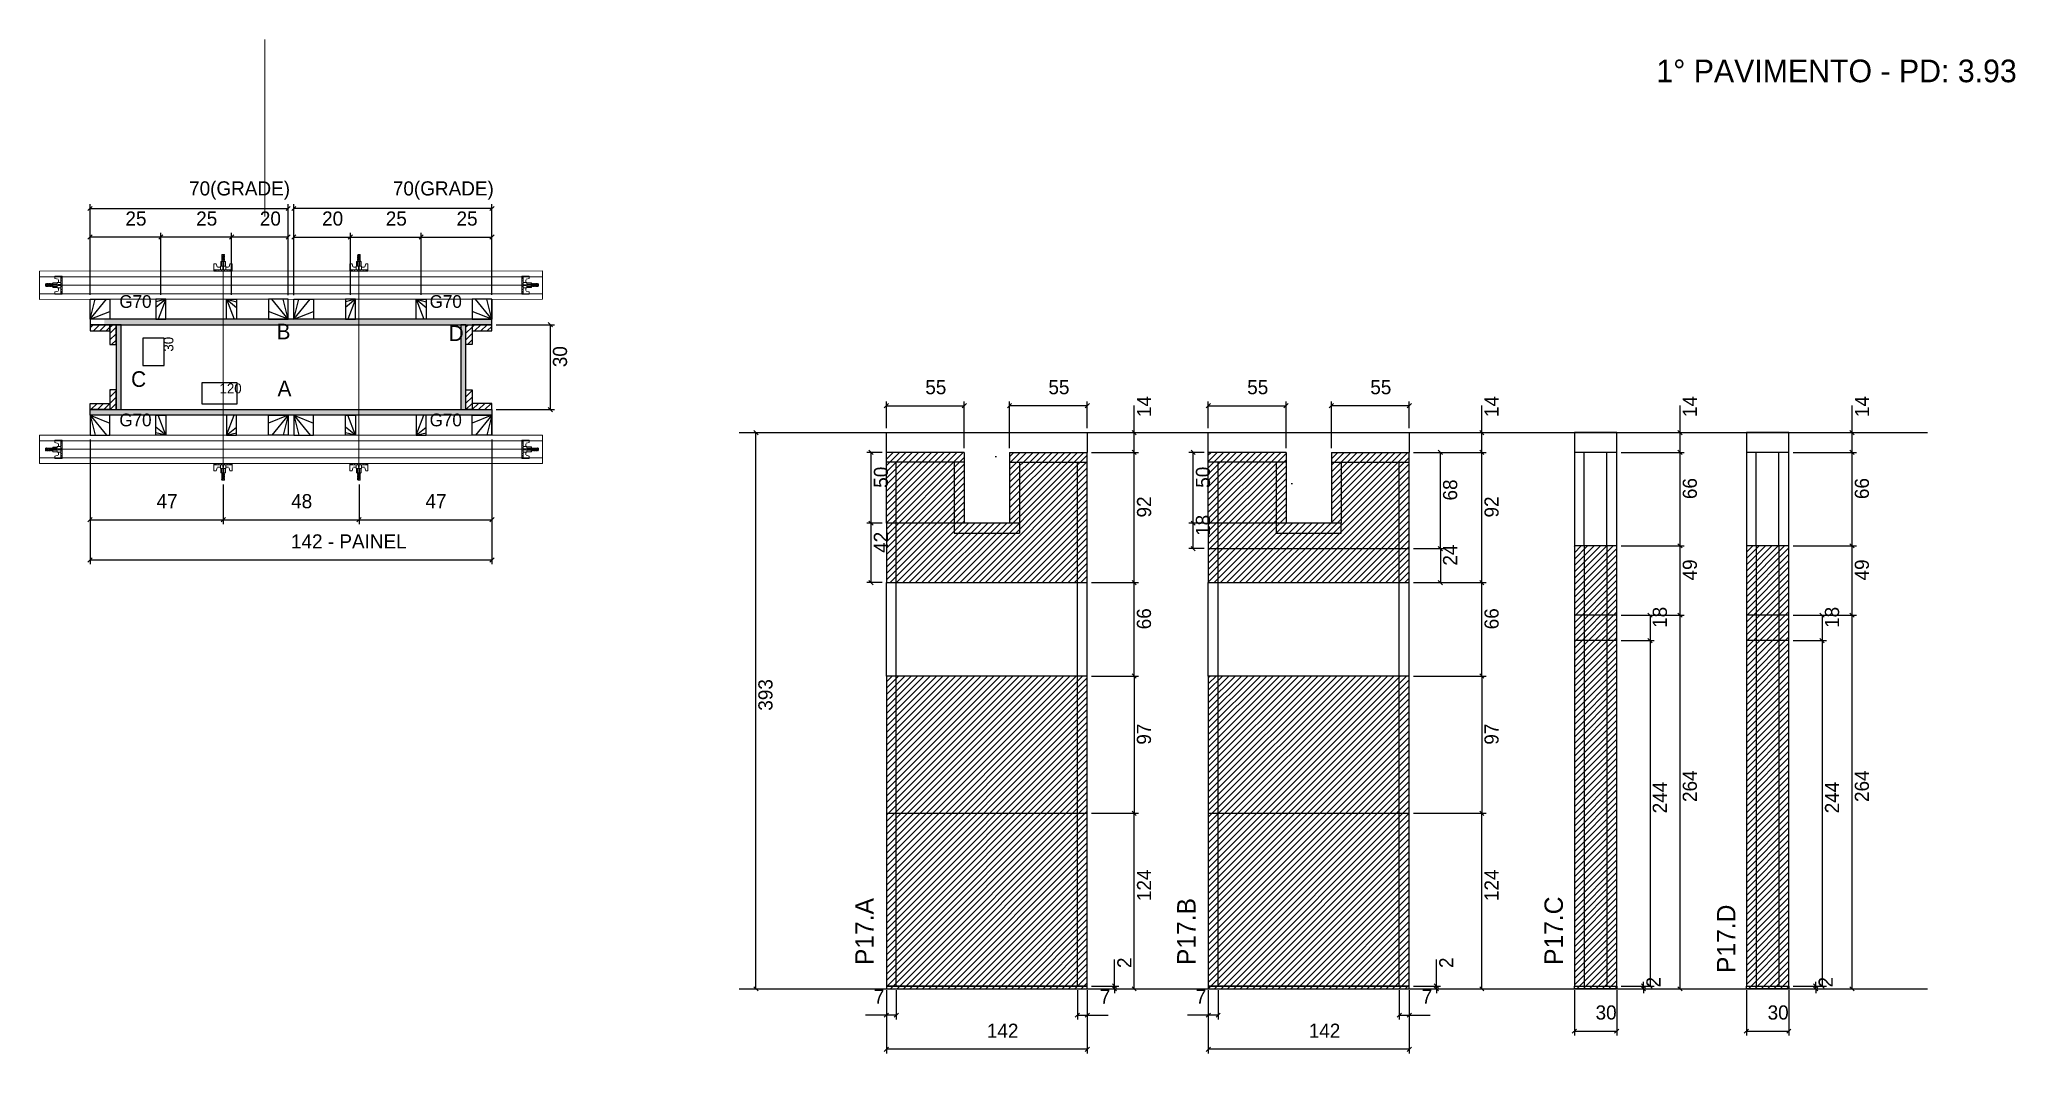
# Model space of a CAD drawing. Header units: metres. Extents: x 3065 to 4461, y 9763 to 10479.
import ezdxf

# ---------------------------------------------------------------- set-up
doc = ezdxf.new("R2010")
doc.units = ezdxf.units.M
for name, color, linetype in [('CHAPA', 7, 'Continuous'), ('COTA', 7, 'Continuous'), ('Hachura', 7, 'Continuous'), ('Madeira', 7, 'Continuous'), ('MEIO_PONT', 7, 'Continuous'), ('NOMENCLATURA', 7, 'Continuous'), ('Nível', 7, 'Continuous'), ('Painéis', 7, 'Continuous'), ('Perfil Metálico', 7, 'Continuous'), ('SARR_2.2x7', 7, 'Continuous'), ('SARRAFO', 7, 'Continuous'), ('Texto Seção', 7, 'Continuous'), ('TEXTO_GERAL', 7, 'Continuous')]:
    doc.layers.add(name, color=color, linetype=linetype)

msp = doc.modelspace()

# ---------------------------------------------------------------- texts
at = {"layer": 'COTA', "color": 241, "lineweight": 25}
for s, p in [('70(GRADE)', (3170.4, 10369.2)), ('70(GRADE)', (3314.4, 10369.2)), ('25', (3125.4, 10347.9)), ('25', (3175.4, 10347.9)), ('20', (3220.4, 10347.9)), ('20', (3264.4, 10347.9)), ('25', (3309.4, 10347.9)), ('25', (3359.4, 10347.9)), ('47', (3147.4, 10148.2)), ('48', (3242.5, 10148.2)), ('47', (3337.4, 10148.2)), ('142 - PAINEL', (3242.4, 10119.8))]:
    msp.add_text(s, height=10, dxfattribs=at).set_placement(p)
at = {"layer": 'COTA', "color": 1, "lineweight": 25}
msp.add_text('30', height=7, rotation=90, dxfattribs=at).set_placement((3159.3, 10258.9))
at = {"layer": 'COTA', "color": 241, "lineweight": 25}
msp.add_text('30', height=10, rotation=90, dxfattribs=at).set_placement((3437.5, 10247.9))
at = {"layer": 'COTA', "color": 1, "lineweight": 25}
msp.add_text('120', height=7, dxfattribs=at).set_placement((3191.9, 10229.4))
at = {"layer": 'COTA', "color": 240, "lineweight": 25}
for s, p in [('55', (3690.7, 10228.8)), ('55', (3777.7, 10228.8)), ('55', (3918.2, 10228.8)), ('55', (4005.2, 10228.8)), ('7', (3654.3, 9798.2)), ('7', (3814, 9798.2)), ('7', (3881.8, 9798.2)), ('7', (4041.5, 9798.2)), ('30', (4164.4, 9787)), ('30', (4286, 9787)), ('142', (3734.2, 9774.1)), ('142', (3961.7, 9774.1))]:
    msp.add_text(s, height=10, dxfattribs=at).set_placement(p)
for s, p in [('14', (3850.3, 10212.7)), ('14', (4095.9, 10212.7)), ('14', (4236, 10212.7)), ('14', (4357.7, 10212.7)), ('50', (3664.3, 10162.7)), ('50', (3891.9, 10162.7)), ('68', (4066.6, 10153.7)), ('66', (4236, 10154.7)), ('66', (4357.6, 10154.7)), ('92', (3850.3, 10141.7)), ('92', (4095.9, 10141.7)), ('18', (3891.9, 10128.7)), ('42', (3664.3, 10116.7)), ('24', (4066.6, 10107.7)), ('49', (4236, 10097.2)), ('49', (4357.6, 10097.2)), ('66', (3850.2, 10062.7)), ('66', (4095.9, 10062.7)), ('18', (4214.8, 10063.7)), ('18', (4336.5, 10063.7)), ('393', (3582.7, 10005.2)), ('97', (3850.2, 9981.2)), ('97', (4095.9, 9981.2)), ('264', (4236, 9940.7)), ('264', (4357.6, 9940.7)), ('244', (4214.8, 9932.7)), ('244', (4336.5, 9932.7)), ('124', (3850.3, 9870.7)), ('124', (4095.9, 9870.7)), ('2', (3836.4, 9823.4)), ('2', (4063.9, 9823.4)), ('2', (4210.3, 9809.7)), ('2', (4332, 9809.7))]:
    msp.add_text(s, height=10, rotation=90, dxfattribs=at).set_placement(p)
at = {"layer": 'NOMENCLATURA', "color": 2, "lineweight": 25}
msp.add_text('1° PAVIMENTO - PD: 3.93', height=16, dxfattribs=at).set_placement((4207.4, 10449.2))
at = {"layer": 'Texto Seção', "color": 7, "lineweight": 15}
for s, p in [('P17.A', (3654.2, 9825.5)), ('P17.B', (3881.7, 9825.5)), ('P17.C', (4141.3, 9825.6)), ('P17.D', (4263.2, 9819.9))]:
    msp.add_text(s, height=13, rotation=90, dxfattribs=at).set_placement(p)
at = {"layer": 'TEXTO_GERAL', "color": 0, "lineweight": 25}
for p in [(3121.1, 10289.8), (3340.4, 10289.8), (3121.1, 10206.1), (3340.4, 10206.1)]:
    msp.add_text('G70', height=9, dxfattribs=at).set_placement(p)
at = {"layer": 'TEXTO_GERAL', "color": 7, "lineweight": 25}
for s, p in [('B', (3232.2, 10267.6)), ('D', (3353.8, 10266.4)), ('C', (3129.4, 10234)), ('A', (3232.9, 10227.4))]:
    msp.add_text(s, height=11, dxfattribs=at).set_placement(p)

# ---------------------------------------------------------------- hatches: boundary and pattern name
at = {"layer": 'COTA'}
h = msp.add_hatch(dxfattribs=at)
h.set_pattern_fill('AR-CONC')
h.paths.add_polyline_path([(3663.2, 10187.7), (3718.2, 10187.7), (3718.2, 10137.7), (3750.2, 10137.7), (3750.2, 10187.7), (3805.2, 10187.7), (3805.2, 10201.7), (3663.2, 10201.7), (3663.2, 10187.7)])
h = msp.add_hatch(dxfattribs=at)
h.set_pattern_fill('AR-CONC')
h.paths.add_polyline_path([(3890.7, 10187.7), (3945.7, 10187.7), (3945.7, 10137.7), (3977.7, 10137.7), (3977.7, 10187.7), (4032.7, 10187.7), (4032.7, 10201.7), (3890.7, 10201.7), (3890.7, 10187.7)])
h = msp.add_hatch(dxfattribs=at)
h.set_pattern_fill('AR-CONC')
h.paths.add_polyline_path([(4149.4, 10187.7), (4179.4, 10187.7), (4179.4, 10201.7), (4149.4, 10201.7), (4149.4, 10187.7)])
h = msp.add_hatch(dxfattribs=at)
h.set_pattern_fill('AR-CONC')
h.paths.add_polyline_path([(4271, 10187.7), (4301, 10187.7), (4301, 10201.7), (4271, 10201.7), (4271, 10187.7)])
at = {"layer": 'Hachura'}
h = msp.add_hatch(color=7, dxfattribs=at)
h.dxf.hatch_style = 1
h.paths.add_polyline_path([(3384.4, 10277.9), (3384.4, 10281.9), (3110.4, 10281.9), (3110.4, 10277.9), (3384.4, 10277.9)])
h = msp.add_hatch(dxfattribs=at)
h.set_pattern_fill('ANSI31')
h.paths.add_polyline_path([(3114.4, 10277.9), (3114.4, 10273.5), (3100.4, 10273.5), (3100.4, 10277.9), (3114.4, 10277.9)])
h = msp.add_hatch(dxfattribs=at)
h.set_pattern_fill('ANSI31')
h.paths.add_polyline_path([(3118.8, 10263.9), (3114.4, 10263.9), (3114.4, 10277.9), (3118.8, 10277.9), (3118.8, 10263.9)])
h = msp.add_hatch(color=7, dxfattribs=at)
h.dxf.hatch_style = 1
h.paths.add_polyline_path([(3118.8, 10217.9), (3122.4, 10217.9), (3122.4, 10277.9), (3118.8, 10277.9), (3118.8, 10217.9)])
h = msp.add_hatch(color=7, dxfattribs=at)
h.dxf.hatch_style = 1
h.paths.add_polyline_path([(3362.4, 10217.9), (3366, 10217.9), (3366, 10277.9), (3362.4, 10277.9), (3362.4, 10217.9)])
h = msp.add_hatch(dxfattribs=at)
h.set_pattern_fill('ANSI31')
h.paths.add_polyline_path([(3366, 10263.9), (3370.4, 10263.9), (3370.4, 10277.9), (3366, 10277.9), (3366, 10263.9)])
h = msp.add_hatch(dxfattribs=at)
h.set_pattern_fill('ANSI31')
h.paths.add_polyline_path([(3384.4, 10277.9), (3384.4, 10273.5), (3370.4, 10273.5), (3370.4, 10277.9), (3384.4, 10277.9)])
h = msp.add_hatch(dxfattribs=at)
h.set_pattern_fill('ANSI31')
h.paths.add_polyline_path([(3118.8, 10217.9), (3114.4, 10217.9), (3114.4, 10231.9), (3118.8, 10231.9), (3118.8, 10217.9)])
h = msp.add_hatch(dxfattribs=at)
h.set_pattern_fill('ANSI31')
h.paths.add_polyline_path([(3366, 10217.9), (3370.4, 10217.9), (3370.4, 10231.9), (3366, 10231.9), (3366, 10217.9)])
h = msp.add_hatch(dxfattribs=at)
h.set_pattern_fill('ANSI31')
h.paths.add_polyline_path([(3114.4, 10217.9), (3114.4, 10222.3), (3100.4, 10222.3), (3100.4, 10217.9), (3114.4, 10217.9)])
h = msp.add_hatch(color=7, dxfattribs=at)
h.dxf.hatch_style = 1
h.paths.add_polyline_path([(3384.4, 10217.9), (3384.4, 10213.9), (3100.4, 10213.9), (3100.4, 10217.9), (3384.4, 10217.9)])
h = msp.add_hatch(dxfattribs=at)
h.set_pattern_fill('ANSI31')
h.paths.add_polyline_path([(3370.4, 10217.9), (3370.4, 10222.3), (3384.4, 10222.3), (3384.4, 10217.9), (3370.4, 10217.9)])
h = msp.add_hatch(dxfattribs=at)
h.set_pattern_fill('ANSI31')
h.paths.add_polyline_path([(3718.2, 10137.7), (3718.2, 10187.7), (3663.2, 10187.7), (3663.2, 10095.7), (3805.2, 10095.7), (3805.2, 10187.7), (3750.2, 10187.7), (3750.2, 10137.7), (3718.2, 10137.7)])
h = msp.add_hatch(dxfattribs=at)
h.set_pattern_fill('ANSI31')
h.paths.add_polyline_path([(3945.7, 10137.7), (3945.7, 10187.7), (3890.7, 10187.7), (3890.7, 10095.7), (4032.7, 10095.7), (4032.7, 10187.7), (3977.7, 10187.7), (3977.7, 10137.7), (3945.7, 10137.7)])
h = msp.add_hatch(dxfattribs=at)
h.set_pattern_fill('ANSI31')
h.paths.add_polyline_path([(4179.4, 9808.7), (4179.4, 10121.7), (4149.4, 10121.7), (4149.4, 9808.7), (4179.4, 9808.7)])
h = msp.add_hatch(dxfattribs=at)
h.set_pattern_fill('ANSI31')
h.paths.add_polyline_path([(4301, 9808.7), (4301, 10121.7), (4271, 10121.7), (4271, 9808.7), (4301, 9808.7)])
h = msp.add_hatch(dxfattribs=at)
h.set_pattern_fill('ANSI31')
h.paths.add_polyline_path([(3805.2, 9808.7), (3805.2, 10029.7), (3663.2, 10029.7), (3663.2, 9808.7), (3805.2, 9808.7)])
h = msp.add_hatch(dxfattribs=at)
h.set_pattern_fill('ANSI31')
h.paths.add_polyline_path([(4032.7, 9808.7), (4032.7, 10029.7), (3890.7, 10029.7), (3890.7, 9808.7), (4032.7, 9808.7)])

# ---------------------------------------------------------------- linework, layer by layer
at = {"layer": 'CHAPA', "color": 1, "lineweight": 25}
for points in [[(3384.4, 10277.9), (3384.4, 10281.9), (3100.4, 10281.9), (3100.4, 10277.9)], [(3118.8, 10217.9), (3122.4, 10217.9), (3122.4, 10277.9), (3118.8, 10277.9)], [(3362.4, 10217.9), (3366, 10217.9), (3366, 10277.9), (3362.4, 10277.9)], [(3384.4, 10217.9), (3384.4, 10213.9), (3100.4, 10213.9), (3100.4, 10217.9)]]:
    msp.add_lwpolyline(points, close=True, dxfattribs=at)
at = {"layer": 'COTA', "color": 241, "lineweight": 25}
for p, q in [((3100.4, 10298.9), (3100.4, 10363)), ((3240.4, 10298.8), (3240.4, 10363)), ((3244.4, 10298.8), (3244.4, 10363)), ((3384.4, 10298.9), (3384.4, 10363)), ((3100.4, 10360), (3240.4, 10360)), ((3384.4, 10360), (3244.4, 10360)), ((3100.4, 10298.9), (3100.4, 10342.8)), ((3150.4, 10339.8), (3100.4, 10339.8)), ((3150.4, 10298.9), (3150.4, 10342.8)), ((3150.4, 10298.9), (3150.4, 10342.8)), ((3200.4, 10339.8), (3150.4, 10339.8)), ((3200.4, 10298.9), (3200.4, 10342.8)), ((3200.4, 10298.9), (3200.4, 10342.8)), ((3240.4, 10339.8), (3200.4, 10339.8)), ((3240.4, 10298.9), (3240.4, 10342.8)), ((3244.4, 10298.9), (3244.4, 10342.8)), ((3244.4, 10339.8), (3284.4, 10339.8)), ((3284.4, 10298.9), (3284.4, 10342.8)), ((3284.4, 10298.9), (3284.4, 10342.8)), ((3284.4, 10339.8), (3334.4, 10339.8)), ((3334.4, 10298.9), (3334.4, 10342.8)), ((3334.4, 10298.9), (3334.4, 10342.8)), ((3334.4, 10339.8), (3384.4, 10339.8)), ((3384.4, 10298.9), (3384.4, 10342.8)), ((3387.4, 10277.9), (3428.7, 10277.9)), ((3425.7, 10217.9), (3425.7, 10277.9)), ((3387.4, 10217.9), (3428.7, 10217.9)), ((3100.4, 10196.9), (3100.4, 10108.7)), ((3100.4, 10196.9), (3100.4, 10137.1)), ((3384.4, 10196.9), (3384.4, 10108.7)), ((3384.4, 10196.9), (3384.4, 10137.1)), ((3663.2, 10187.7), (3663.2, 10201.7)), ((3663.2, 10201.7), (3805.2, 10201.7)), ((3805.2, 10201.7), (3805.2, 10187.7)), ((3890.7, 10187.7), (3890.7, 10201.7)), ((3890.7, 10201.7), (4032.7, 10201.7)), ((4032.7, 10201.7), (4032.7, 10187.7)), ((3194.5, 10165.1), (3194.5, 10137.1)), ((3194.5, 10165.1), (3194.5, 10137.1)), ((3290.5, 10165.1), (3290.5, 10137.1)), ((3290.5, 10165.1), (3290.5, 10137.1)), ((3100.4, 10140.1), (3194.5, 10140.1)), ((3194.5, 10140.1), (3290.5, 10140.1)), ((3290.5, 10140.1), (3384.4, 10140.1)), ((3100.4, 10111.7), (3384.4, 10111.7))]:
    msp.add_line(p, q, dxfattribs=at)
at = {"layer": 'COTA', "color": 0, "lineweight": 25}
for p, q in [((3101.9, 10361.5), (3098.9, 10358.5)), ((3238.9, 10358.5), (3241.9, 10361.5)), ((3245.9, 10361.5), (3242.9, 10358.5)), ((3382.9, 10358.5), (3385.9, 10361.5)), ((3101.9, 10341.3), (3098.9, 10338.3)), ((3151.9, 10341.3), (3148.9, 10338.3)), ((3148.9, 10338.3), (3151.9, 10341.3)), ((3201.9, 10341.3), (3198.9, 10338.3)), ((3198.9, 10338.3), (3201.9, 10341.3)), ((3238.9, 10338.3), (3241.9, 10341.3)), ((3245.9, 10341.3), (3242.9, 10338.3)), ((3282.9, 10338.3), (3285.9, 10341.3)), ((3285.9, 10341.3), (3282.9, 10338.3)), ((3332.9, 10338.3), (3335.9, 10341.3)), ((3335.9, 10341.3), (3332.9, 10338.3)), ((3382.9, 10338.3), (3385.9, 10341.3)), ((3427.2, 10276.4), (3424.2, 10279.4)), ((3424.2, 10219.4), (3427.2, 10216.4)), ((3664.7, 10222.2), (3661.7, 10219.2)), ((3716.7, 10219.2), (3719.7, 10222.2)), ((3751.7, 10222.2), (3748.7, 10219.2)), ((3803.7, 10219.2), (3806.7, 10222.2)), ((3892.2, 10222.2), (3889.2, 10219.2)), ((3944.2, 10219.2), (3947.2, 10222.2)), ((3979.2, 10222.2), (3976.2, 10219.2)), ((4031.2, 10219.2), (4034.2, 10222.2)), ((3572.5, 10200.2), (3569.5, 10203.2)), ((3839.8, 10200.2), (3836.8, 10203.2)), ((4085.5, 10200.2), (4082.5, 10203.2)), ((4225.6, 10200.2), (4222.6, 10203.2)), ((4347.2, 10200.2), (4344.2, 10203.2)), ((3653.9, 10186.2), (3650.9, 10189.2)), ((3839.8, 10186.2), (3836.8, 10189.2)), ((3836.8, 10189.2), (3839.8, 10186.2)), ((3881.5, 10186.2), (3878.5, 10189.2)), ((4056.2, 10186.2), (4053.2, 10189.2)), ((4085.5, 10186.2), (4082.5, 10189.2)), ((4082.5, 10189.2), (4085.5, 10186.2)), ((4222.6, 10189.2), (4225.6, 10186.2)), ((4225.6, 10186.2), (4222.6, 10189.2)), ((4344.2, 10189.2), (4347.2, 10186.2)), ((4347.2, 10186.2), (4344.2, 10189.2)), ((3101.9, 10141.6), (3098.9, 10138.6)), ((3193, 10138.6), (3196, 10141.6)), ((3196, 10141.6), (3193, 10138.6)), ((3292, 10141.6), (3289, 10138.6)), ((3289, 10138.6), (3292, 10141.6)), ((3382.9, 10138.6), (3385.9, 10141.6)), ((3653.9, 10136.2), (3650.9, 10139.2)), ((3650.9, 10139.2), (3653.9, 10136.2)), ((3881.5, 10136.2), (3878.5, 10139.2)), ((3878.5, 10139.2), (3881.5, 10136.2)), ((3101.9, 10113.2), (3098.9, 10110.2)), ((3382.9, 10110.2), (3385.9, 10113.2)), ((3878.5, 10121.2), (3881.5, 10118.2)), ((4053.2, 10121.2), (4056.2, 10118.2)), ((4056.2, 10118.2), (4053.2, 10121.2)), ((4225.6, 10120.2), (4222.6, 10123.2)), ((4222.6, 10123.2), (4225.6, 10120.2)), ((4347.2, 10120.2), (4344.2, 10123.2)), ((4344.2, 10123.2), (4347.2, 10120.2)), ((3650.9, 10097.2), (3653.9, 10094.2)), ((3836.8, 10097.2), (3839.8, 10094.2)), ((3839.8, 10094.2), (3836.8, 10097.2)), ((4053.2, 10097.2), (4056.2, 10094.2)), ((4082.5, 10097.2), (4085.5, 10094.2)), ((4085.5, 10094.2), (4082.5, 10097.2)), ((4204.4, 10071.2), (4201.4, 10074.2)), ((4225.6, 10071.2), (4222.6, 10074.2)), ((4222.6, 10074.2), (4225.6, 10071.2)), ((4326, 10071.2), (4323, 10074.2)), ((4347.2, 10071.2), (4344.2, 10074.2)), ((4344.2, 10074.2), (4347.2, 10071.2)), ((4201.4, 10056.2), (4204.4, 10053.2)), ((4204.4, 10053.2), (4201.4, 10056.2)), ((4323, 10056.2), (4326, 10053.2)), ((4326, 10053.2), (4323, 10056.2)), ((3839.8, 10028.2), (3836.8, 10031.2)), ((3836.8, 10031.2), (3839.8, 10028.2)), ((4085.5, 10028.2), (4082.5, 10031.2)), ((4082.5, 10031.2), (4085.5, 10028.2)), ((3839.8, 9931.2), (3836.8, 9934.2)), ((3836.8, 9934.2), (3839.8, 9931.2)), ((4085.5, 9931.2), (4082.5, 9934.2)), ((4082.5, 9934.2), (4085.5, 9931.2)), ((3569.5, 9810.2), (3572.5, 9807.2)), ((3822.9, 9812.2), (3825.9, 9809.2)), ((3825.9, 9807.2), (3822.9, 9810.2)), ((3836.8, 9810.2), (3839.8, 9807.2)), ((4050.4, 9812.2), (4053.4, 9809.2)), ((4053.4, 9807.2), (4050.4, 9810.2)), ((4082.5, 9810.2), (4085.5, 9807.2)), ((4196.8, 9812.2), (4199.8, 9809.2)), ((4199.8, 9807.2), (4196.8, 9810.2)), ((4201.4, 9812.2), (4204.4, 9809.2)), ((4222.6, 9810.2), (4225.6, 9807.2)), ((4318.5, 9812.2), (4321.5, 9809.2)), ((4321.5, 9807.2), (4318.5, 9810.2)), ((4323, 9812.2), (4326, 9809.2)), ((4344.2, 9810.2), (4347.2, 9807.2)), ((3664.7, 9791.6), (3661.7, 9788.6)), ((3668.7, 9788.6), (3671.7, 9791.6)), ((3799.7, 9791.6), (3796.7, 9788.6)), ((3803.7, 9788.6), (3806.7, 9791.6)), ((3892.2, 9791.6), (3889.2, 9788.6)), ((3896.2, 9788.6), (3899.2, 9791.6)), ((4027.2, 9791.6), (4024.2, 9788.6)), ((4031.2, 9788.6), (4034.2, 9791.6)), ((4150.9, 9780.3), (4147.9, 9777.3)), ((4177.9, 9777.3), (4180.9, 9780.3)), ((4272.5, 9780.3), (4269.5, 9777.3)), ((4299.5, 9777.3), (4302.5, 9780.3)), ((3664.7, 9767.5), (3661.7, 9764.5)), ((3803.7, 9764.5), (3806.7, 9767.5)), ((3892.2, 9767.5), (3889.2, 9764.5)), ((4031.2, 9764.5), (4034.2, 9767.5))]:
    msp.add_line(p, q, dxfattribs=at)
at = {"layer": 'COTA', "color": 180, "lineweight": 25}
for p, q in [((3152.8, 10268.5), (3137.8, 10268.5)), ((3137.8, 10268.5), (3137.8, 10249.2)), ((3152.8, 10249.2), (3152.8, 10268.5)), ((3137.8, 10249.2), (3152.8, 10249.2)), ((3204.4, 10236.9), (3179.4, 10236.9)), ((3179.4, 10236.9), (3179.4, 10221.9)), ((3204.4, 10221.9), (3204.4, 10236.9)), ((3179.4, 10221.9), (3204.4, 10221.9))]:
    msp.add_line(p, q, dxfattribs=at)
at = {"layer": 'COTA', "color": 4, "lineweight": 25}
for p, q in [((3663.2, 10204.7), (3663.2, 10223.7)), ((3718.2, 10190.7), (3718.2, 10223.7)), ((3750.2, 10190.7), (3750.2, 10223.7)), ((3805.2, 10204.7), (3805.2, 10223.7)), ((3890.7, 10204.7), (3890.7, 10223.7)), ((3945.7, 10190.7), (3945.7, 10223.7)), ((3977.7, 10190.7), (3977.7, 10223.7)), ((4032.7, 10204.7), (4032.7, 10223.7)), ((3663.2, 10220.7), (3718.2, 10220.7)), ((3805.2, 10220.7), (3750.2, 10220.7)), ((3838.3, 10201.7), (3838.3, 10220.8)), ((3890.7, 10220.7), (3945.7, 10220.7)), ((4032.7, 10220.7), (3977.7, 10220.7)), ((4084, 10201.7), (4084, 10220.8)), ((4224.1, 10201.7), (4224.1, 10220.8)), ((4345.7, 10201.7), (4345.7, 10220.8)), ((3562.1, 10201.7), (3574, 10201.7)), ((3571, 9808.7), (3571, 10201.7)), ((3808.2, 10201.7), (3841.3, 10201.7)), ((3838.3, 10187.7), (3838.3, 10201.7)), ((4035.7, 10201.7), (4087, 10201.7)), ((4084, 10187.7), (4084, 10201.7)), ((4182.4, 10201.7), (4227.1, 10201.7)), ((4224.1, 10187.7), (4224.1, 10201.7)), ((4304, 10201.7), (4348.7, 10201.7)), ((4345.7, 10187.7), (4345.7, 10201.7)), ((3660.2, 10187.7), (3649.4, 10187.7)), ((3652.4, 10137.7), (3652.4, 10187.7)), ((3808.2, 10187.7), (3841.3, 10187.7)), ((3808.2, 10187.7), (3841.3, 10187.7)), ((3838.3, 10095.7), (3838.3, 10187.7)), ((3887.7, 10187.7), (3877, 10187.7)), ((3880, 10137.7), (3880, 10187.7)), ((4035.7, 10187.7), (4087, 10187.7)), ((4035.7, 10187.7), (4087, 10187.7)), ((4035.7, 10187.7), (4057.7, 10187.7)), ((4054.7, 10119.7), (4054.7, 10187.7)), ((4084, 10095.7), (4084, 10187.7)), ((4182.4, 10187.7), (4227.1, 10187.7)), ((4182.4, 10187.7), (4227.1, 10187.7)), ((4224.1, 10121.7), (4224.1, 10187.7)), ((4304, 10187.7), (4348.7, 10187.7)), ((4304, 10187.7), (4348.7, 10187.7)), ((4345.7, 10121.7), (4345.7, 10187.7)), ((3660.2, 10137.7), (3649.4, 10137.7)), ((3660.2, 10137.7), (3649.4, 10137.7)), ((3652.4, 10095.7), (3652.4, 10137.7)), ((3887.7, 10137.7), (3877, 10137.7)), ((3887.7, 10137.7), (3877, 10137.7)), ((3880, 10119.7), (3880, 10137.7)), ((3887.7, 10119.7), (3877, 10119.7)), ((4035.7, 10119.7), (4057.7, 10119.7)), ((4035.7, 10119.7), (4057.7, 10119.7)), ((4054.7, 10119.7), (4054.7, 10095.7)), ((4182.4, 10121.7), (4227.1, 10121.7)), ((4182.4, 10121.7), (4227.1, 10121.7)), ((4224.1, 10072.7), (4224.1, 10121.7)), ((4304, 10121.7), (4348.7, 10121.7)), ((4304, 10121.7), (4348.7, 10121.7)), ((4345.7, 10072.7), (4345.7, 10121.7)), ((3660.2, 10095.7), (3649.4, 10095.7)), ((3808.2, 10095.7), (3841.3, 10095.7)), ((3808.2, 10095.7), (3841.3, 10095.7)), ((3838.3, 10029.7), (3838.3, 10095.7)), ((4035.7, 10095.7), (4087, 10095.7)), ((4035.7, 10095.7), (4057.7, 10095.7)), ((4035.7, 10095.7), (4087, 10095.7)), ((4084, 10029.7), (4084, 10095.7)), ((4182.4, 10072.7), (4227.1, 10072.7)), ((4182.4, 10072.7), (4205.9, 10072.7)), ((4182.4, 10072.7), (4227.1, 10072.7)), ((4202.9, 10072.7), (4202.9, 10054.7)), ((4224.1, 9808.7), (4224.1, 10072.7)), ((4304, 10072.7), (4348.7, 10072.7)), ((4304, 10072.7), (4327.5, 10072.7)), ((4304, 10072.7), (4348.7, 10072.7)), ((4324.5, 10072.7), (4324.5, 10054.7)), ((4345.7, 9808.7), (4345.7, 10072.7)), ((4182.4, 10054.7), (4205.9, 10054.7)), ((4182.4, 10054.7), (4205.9, 10054.7)), ((4202.9, 10054.7), (4202.9, 9810.7)), ((4304, 10054.7), (4327.5, 10054.7)), ((4304, 10054.7), (4327.5, 10054.7)), ((4324.5, 10054.7), (4324.5, 9810.7)), ((3808.2, 10029.7), (3841.3, 10029.7)), ((3808.2, 10029.7), (3841.3, 10029.7)), ((3838.3, 10029.7), (3838.3, 9932.7)), ((4035.7, 10029.7), (4087, 10029.7)), ((4035.7, 10029.7), (4087, 10029.7)), ((4084, 10029.7), (4084, 9932.7)), ((3808.2, 9932.7), (3841.3, 9932.7)), ((3808.2, 9932.7), (3841.3, 9932.7)), ((3838.3, 9808.7), (3838.3, 9932.7)), ((4035.7, 9932.7), (4087, 9932.7)), ((4035.7, 9932.7), (4087, 9932.7)), ((4084, 9808.7), (4084, 9932.7)), ((3824.4, 9810.7), (3824.4, 9829.5)), ((4051.9, 9810.7), (4051.9, 9829.5)), ((3562.1, 9808.7), (3574, 9808.7)), ((3663.2, 9807.7), (3663.2, 9763)), ((3663.2, 9805.7), (3663.2, 9787.1)), ((3670.2, 9807.7), (3670.2, 9787.1)), ((3798.2, 9807.7), (3798.2, 9787.1)), ((3805.2, 9807.7), (3805.2, 9763)), ((3805.2, 9805.7), (3805.2, 9787.1)), ((3808.2, 9810.7), (3827.4, 9810.7)), ((3808.2, 9808.7), (3827.4, 9808.7)), ((3808.2, 9808.7), (3841.3, 9808.7)), ((3824.4, 9808.7), (3824.4, 9810.7)), ((3824.4, 9808.7), (3824.4, 9805.7)), ((3890.7, 9807.7), (3890.7, 9763)), ((3890.7, 9805.7), (3890.7, 9787.1)), ((3897.7, 9807.7), (3897.7, 9787.1)), ((4025.7, 9807.7), (4025.7, 9787.1)), ((4032.7, 9807.7), (4032.7, 9763)), ((4032.7, 9805.7), (4032.7, 9787.1)), ((4035.7, 9810.7), (4054.9, 9810.7)), ((4035.7, 9808.7), (4054.9, 9808.7)), ((4035.7, 9808.7), (4087, 9808.7)), ((4051.9, 9808.7), (4051.9, 9810.7)), ((4051.9, 9808.7), (4051.9, 9805.7)), ((4149.4, 9807.7), (4149.4, 9775.8)), ((4179.4, 9807.7), (4179.4, 9775.8)), ((4182.4, 9810.7), (4201.3, 9810.7)), ((4182.4, 9810.7), (4205.9, 9810.7)), ((4182.4, 9808.7), (4201.3, 9808.7)), ((4182.4, 9808.7), (4227.1, 9808.7)), ((4198.3, 9810.7), (4198.3, 9813.7)), ((4198.3, 9808.7), (4198.3, 9810.7)), ((4198.3, 9808.7), (4198.3, 9805.7)), ((4271, 9807.7), (4271, 9775.8)), ((4301, 9807.7), (4301, 9775.8)), ((4304, 9810.7), (4323, 9810.7)), ((4304, 9810.7), (4327.5, 9810.7)), ((4304, 9808.7), (4323, 9808.7)), ((4304, 9808.7), (4348.7, 9808.7)), ((4320, 9810.7), (4320, 9813.7)), ((4320, 9808.7), (4320, 9810.7)), ((4320, 9808.7), (4320, 9805.7)), ((3663.2, 9790.1), (3648.4, 9790.1)), ((3670.2, 9790.1), (3663.2, 9790.1)), ((3798.2, 9790.1), (3805.2, 9790.1)), ((3805.2, 9790.1), (3819.9, 9790.1)), ((3890.7, 9790.1), (3875.9, 9790.1)), ((3897.7, 9790.1), (3890.7, 9790.1)), ((4025.7, 9790.1), (4032.7, 9790.1)), ((4032.7, 9790.1), (4047.4, 9790.1)), ((4149.4, 9778.8), (4179.4, 9778.8)), ((4271, 9778.8), (4301, 9778.8)), ((3805.2, 9766), (3663.2, 9766)), ((4032.7, 9766), (3890.7, 9766))]:
    msp.add_line(p, q, dxfattribs=at)
at = {"layer": 'COTA', "color": 241, "lineweight": 25}
for points in [[(4179.4, 10187.7), (4179.4, 10201.7), (4149.4, 10201.7), (4149.4, 10187.7)], [(4301, 10187.7), (4301, 10201.7), (4271, 10201.7), (4271, 10187.7)]]:
    msp.add_lwpolyline(points, dxfattribs=at)
at = {"layer": 'Hachura', "color": 0, "lineweight": 9}
for p, q in [((3187.9, 10316.7), (3187.9, 10321)), ((3187.9, 10321), (3189.6, 10321)), ((3189.6, 10321), (3190.2, 10318.8)), ((3192.7, 10322.5), (3196.1, 10322.5)), ((3192.7, 10322.5), (3196.1, 10322.5)), ((3192.7, 10319.3), (3192.7, 10322.5)), ((3194, 10327.3), (3193.3, 10327)), ((3195.5, 10326.9), (3193.3, 10325.8)), ((3195.5, 10325.7), (3193.3, 10324.6)), ((3195.5, 10324.6), (3193.3, 10323.5)), ((3193.4, 10326.7), (3194.5, 10327.3)), ((3193.4, 10325.6), (3195.5, 10326.6)), ((3193.4, 10324.4), (3195.5, 10325.5)), ((3193.4, 10323.3), (3195.5, 10324.3)), ((3193.5, 10327.3), (3193.8, 10327.6)), ((3193.7, 10327.3), (3193.5, 10327.2)), ((3193.5, 10326.7), (3194.8, 10327.3)), ((3193.5, 10327.3), (3195.4, 10327.3)), ((3195.4, 10327), (3193.5, 10326)), ((3195.4, 10327), (3193.5, 10326)), ((3193.5, 10326.7), (3193.5, 10326)), ((3193.5, 10325.5), (3195.4, 10326.5)), ((3195.4, 10325.8), (3193.5, 10324.9)), ((3193.5, 10324.9), (3193.5, 10325.5)), ((3193.5, 10324.3), (3195.4, 10325.3)), ((3195.4, 10324.7), (3193.5, 10323.7)), ((3193.5, 10324.1), (3193.5, 10324.3)), ((3193.5, 10324.1), (3193.5, 10323.7)), ((3193.5, 10323.2), (3195.4, 10324.1)), ((3195.4, 10323.5), (3193.5, 10322.5)), ((3193.5, 10323.2), (3193.5, 10322.5)), ((3193.5, 10322.5), (3193.5, 10319.3)), ((3195.1, 10327.6), (3193.8, 10327.6)), ((3194.3, 10322.5), (3195.5, 10323.2)), ((3194.5, 10322.5), (3195.4, 10323)), ((3195, 10322.5), (3195, 10319.3)), ((3195.4, 10327.3), (3195.1, 10327.6)), ((3195.4, 10327), (3195.4, 10327.3)), ((3195.4, 10325.8), (3195.4, 10326.5)), ((3195.4, 10324.7), (3195.4, 10325.3)), ((3195.4, 10325.1), (3195.4, 10325.3)), ((3195.4, 10323.5), (3195.4, 10324.1)), ((3195.4, 10322.5), (3195.4, 10323)), ((3196.1, 10322.5), (3196.1, 10319.3)), ((3199.2, 10321), (3198.6, 10318.8)), ((3200.8, 10321), (3199.2, 10321)), ((3200.8, 10315.8), (3200.8, 10321)), ((3283.9, 10316.7), (3283.9, 10321)), ((3283.9, 10321), (3285.6, 10321)), ((3285.6, 10321), (3286.2, 10318.8)), ((3288.7, 10322.5), (3292.1, 10322.5)), ((3288.7, 10322.5), (3292.1, 10322.5)), ((3288.7, 10319.3), (3288.7, 10322.5)), ((3290, 10327.3), (3289.3, 10327)), ((3291.5, 10326.9), (3289.3, 10325.8)), ((3291.5, 10325.7), (3289.3, 10324.6)), ((3291.5, 10324.6), (3289.3, 10323.5)), ((3289.4, 10326.7), (3290.5, 10327.3)), ((3289.4, 10325.6), (3291.5, 10326.6)), ((3289.4, 10324.4), (3291.5, 10325.5)), ((3289.4, 10323.3), (3291.5, 10324.3)), ((3289.5, 10327.3), (3289.8, 10327.6)), ((3289.7, 10327.3), (3289.5, 10327.2)), ((3289.5, 10326.7), (3290.8, 10327.3)), ((3289.5, 10327.3), (3291.4, 10327.3)), ((3291.4, 10327), (3289.5, 10326)), ((3291.4, 10327), (3289.5, 10326)), ((3289.5, 10326.7), (3289.5, 10326)), ((3289.5, 10325.5), (3291.4, 10326.5)), ((3291.4, 10325.8), (3289.5, 10324.9)), ((3289.5, 10324.9), (3289.5, 10325.5)), ((3289.5, 10324.3), (3291.4, 10325.3)), ((3291.4, 10324.7), (3289.5, 10323.7)), ((3289.5, 10324.1), (3289.5, 10324.3)), ((3289.5, 10324.1), (3289.5, 10323.7)), ((3289.5, 10323.2), (3291.4, 10324.1)), ((3291.4, 10323.5), (3289.5, 10322.5)), ((3289.5, 10323.2), (3289.5, 10322.5)), ((3289.5, 10322.5), (3289.5, 10319.3)), ((3291.1, 10327.6), (3289.8, 10327.6)), ((3290.3, 10322.5), (3291.5, 10323.2)), ((3290.5, 10322.5), (3291.4, 10323)), ((3291, 10322.5), (3291, 10319.3)), ((3291.4, 10327.3), (3291.1, 10327.6)), ((3291.4, 10327), (3291.4, 10327.3)), ((3291.4, 10325.8), (3291.4, 10326.5)), ((3291.4, 10324.7), (3291.4, 10325.3)), ((3291.4, 10325.1), (3291.4, 10325.3)), ((3291.4, 10323.5), (3291.4, 10324.1)), ((3291.4, 10322.5), (3291.4, 10323)), ((3292.1, 10322.5), (3292.1, 10319.3)), ((3295.2, 10321), (3294.6, 10318.8)), ((3296.8, 10321), (3295.2, 10321)), ((3296.8, 10315.8), (3296.8, 10321)), ((3069.2, 10306.9), (3068.9, 10306.6)), ((3068.9, 10306.6), (3068.9, 10305.3)), ((3069.6, 10306.9), (3069.2, 10306.9)), ((3069.2, 10305), (3069.2, 10306.9)), ((3069.9, 10305), (3069.2, 10306.2)), ((3069.6, 10307), (3070.7, 10304.8)), ((3069.6, 10306.9), (3070.5, 10305)), ((3069.6, 10306.9), (3070.5, 10305)), ((3071, 10304.9), (3069.9, 10307)), ((3070.7, 10306.9), (3070.1, 10306.9)), ((3071, 10305), (3070.1, 10306.9)), ((3070.7, 10306.9), (3071.7, 10305)), ((3070.8, 10307), (3071.9, 10304.8)), ((3072.1, 10304.9), (3071, 10307)), ((3071.9, 10306.9), (3071.2, 10306.9)), ((3072.2, 10305), (3071.2, 10306.9)), ((3071.4, 10306.9), (3071.2, 10306.9)), ((3071.9, 10306.9), (3072.8, 10305)), ((3072, 10307), (3073, 10304.8)), ((3073.3, 10304.9), (3072.2, 10307)), ((3073, 10306.9), (3072.4, 10306.9)), ((3073.4, 10305), (3072.4, 10306.9)), ((3073, 10306.9), (3074, 10305)), ((3074, 10305.7), (3073.4, 10307)), ((3074, 10306), (3073.5, 10306.9)), ((3074, 10306.9), (3073.5, 10306.9)), ((3074, 10304.2), (3074, 10307.5)), ((3074, 10307.5), (3077.2, 10307.5)), ((3074, 10306.5), (3077.2, 10306.5)), ((3074.1, 10304.2), (3074.1, 10307.5)), ((3075.5, 10312.3), (3075.5, 10310.6)), ((3075.5, 10310.6), (3077.8, 10310)), ((3080.7, 10312.3), (3075.6, 10312.3)), ((3077.2, 10307.8), (3077.2, 10303.9)), ((3079.8, 10307.8), (3077.2, 10307.8)), ((3078, 10309.7), (3078, 10307.8)), ((3079.8, 10312.3), (3079.8, 10299.4)), ((3079.8, 10312.3), (3079.8, 10307.1)), ((3079.8, 10312.2), (3080.7, 10312.2)), ((3079.8, 10312), (3080.7, 10312)), ((3079.8, 10311.6), (3080.7, 10311.6)), ((3079.8, 10311.2), (3080.7, 10311.2)), ((3079.8, 10310.3), (3080.7, 10310.3)), ((3079.8, 10308.9), (3080.7, 10308.9)), ((3079.8, 10305.9), (3079.8, 10307.8)), ((3079.8, 10307.1), (3079.8, 10306.5)), ((3080.1, 10306.8), (3079.9, 10306.8)), ((3080.6, 10306.8), (3080.1, 10306.8)), ((3080.7, 10299.4), (3080.7, 10312.3)), ((3080.7, 10300.4), (3080.7, 10308.2)), ((3200.8, 10316.7), (3187.9, 10316.7)), ((3187.9, 10316.7), (3187.9, 10315.8)), ((3187.9, 10315.8), (3200.8, 10315.8)), ((3188.1, 10316.7), (3188.1, 10315.8)), ((3188.3, 10316.7), (3188.3, 10315.8)), ((3188.6, 10316.7), (3188.6, 10315.8)), ((3188.9, 10315.8), (3196.7, 10315.8)), ((3189.1, 10316.7), (3189.1, 10315.8)), ((3189.9, 10316.7), (3189.9, 10315.8)), ((3190.5, 10318.5), (3192.5, 10318.5)), ((3191.4, 10316.7), (3191.4, 10315.8)), ((3196.3, 10319.3), (3192.5, 10319.3)), ((3192.5, 10319.3), (3192.5, 10316.7)), ((3192.5, 10319.3), (3192.7, 10319.3)), ((3192.5, 10319.3), (3192.7, 10319.3)), ((3193.4, 10316.6), (3193.4, 10316.2)), ((3194.2, 10318.7), (3194.2, 10316.7)), ((3194.4, 10316.7), (3196.3, 10316.7)), ((3194.4, 10316.7), (3194.4, 10315.8)), ((3194.7, 10316.7), (3194.7, 10318.7)), ((3195.7, 10316.7), (3195, 10316.7)), ((3195.3, 10316.4), (3195.3, 10316.6)), ((3195.3, 10316), (3195.3, 10316.4)), ((3200.8, 10316.7), (3195.7, 10316.7)), ((3196.3, 10316.7), (3196.3, 10319.3)), ((3198.3, 10318.5), (3196.3, 10318.5)), ((3197.4, 10316.7), (3197.4, 10315.8)), ((3198.8, 10316.7), (3198.8, 10315.8)), ((3199.7, 10316.7), (3199.7, 10315.8)), ((3200.1, 10316.7), (3200.1, 10315.8)), ((3200.5, 10316.7), (3200.5, 10315.8)), ((3200.7, 10316.7), (3200.7, 10315.8)), ((3296.8, 10316.7), (3283.9, 10316.7)), ((3283.9, 10316.7), (3283.9, 10315.8)), ((3283.9, 10315.8), (3296.8, 10315.8)), ((3284.1, 10316.7), (3284.1, 10315.8)), ((3284.3, 10316.7), (3284.3, 10315.8)), ((3284.6, 10316.7), (3284.6, 10315.8)), ((3284.9, 10315.8), (3292.7, 10315.8)), ((3285.1, 10316.7), (3285.1, 10315.8)), ((3285.9, 10316.7), (3285.9, 10315.8)), ((3286.5, 10318.5), (3288.5, 10318.5)), ((3287.4, 10316.7), (3287.4, 10315.8)), ((3292.3, 10319.3), (3288.5, 10319.3)), ((3288.5, 10319.3), (3288.5, 10316.7)), ((3288.5, 10319.3), (3288.7, 10319.3)), ((3288.5, 10319.3), (3288.7, 10319.3)), ((3289.4, 10316.6), (3289.4, 10316.2)), ((3290.2, 10318.7), (3290.2, 10316.7)), ((3290.4, 10316.7), (3292.3, 10316.7)), ((3290.4, 10316.7), (3290.4, 10315.8)), ((3290.7, 10316.7), (3290.7, 10318.7)), ((3291.7, 10316.7), (3291, 10316.7)), ((3291.3, 10316.4), (3291.3, 10316.6)), ((3291.3, 10316), (3291.3, 10316.4)), ((3296.8, 10316.7), (3291.7, 10316.7)), ((3292.3, 10316.7), (3292.3, 10319.3)), ((3294.3, 10318.5), (3292.3, 10318.5)), ((3293.4, 10316.7), (3293.4, 10315.8)), ((3294.8, 10316.7), (3294.8, 10315.8)), ((3295.7, 10316.7), (3295.7, 10315.8)), ((3296.1, 10316.7), (3296.1, 10315.8)), ((3296.5, 10316.7), (3296.5, 10315.8)), ((3296.7, 10316.7), (3296.7, 10315.8)), ((3405.5, 10299.4), (3405.5, 10312.3)), ((3405.5, 10312.3), (3410.7, 10312.3)), ((3406.5, 10312.1), (3405.5, 10312.1)), ((3406.5, 10311.9), (3405.5, 10311.9)), ((3406.5, 10311.6), (3405.5, 10311.6)), ((3406.5, 10311.1), (3405.5, 10311.1)), ((3406.5, 10310.3), (3405.5, 10310.3)), ((3406.5, 10308.9), (3405.5, 10308.9)), ((3405.5, 10300.3), (3405.5, 10308.2)), ((3405.7, 10306.8), (3406.1, 10306.8)), ((3406.1, 10306.8), (3406.3, 10306.8)), ((3406.4, 10312.3), (3406.4, 10299.4)), ((3406.4, 10312.3), (3406.4, 10307.1)), ((3406.4, 10305.8), (3406.4, 10307.8)), ((3406.4, 10307.8), (3409, 10307.8)), ((3406.4, 10307.1), (3406.4, 10306.5)), ((3408.3, 10309.7), (3408.3, 10307.8)), ((3410.7, 10310.6), (3408.5, 10310)), ((3409, 10307.8), (3409, 10303.9)), ((3412.3, 10307.5), (3409, 10307.5)), ((3412.3, 10306.5), (3409, 10306.5)), ((3410.7, 10312.3), (3410.7, 10310.6)), ((3412.2, 10304.2), (3412.2, 10307.5)), ((3412.3, 10304.2), (3412.3, 10307.5)), ((3412.3, 10305.7), (3412.9, 10307)), ((3413.2, 10306.9), (3412.3, 10304.9)), ((3412.3, 10306), (3412.7, 10306.9)), ((3412.3, 10306.9), (3412.7, 10306.9)), ((3412.9, 10304.9), (3413.9, 10306.9)), ((3413, 10304.8), (3414, 10307)), ((3413.2, 10306.9), (3413.9, 10306.9)), ((3414.3, 10306.9), (3413.2, 10304.8)), ((3414.4, 10306.9), (3413.4, 10304.9)), ((3414.1, 10304.8), (3415.2, 10307)), ((3414.1, 10304.9), (3415, 10306.9)), ((3414.4, 10306.9), (3415, 10306.9)), ((3415.4, 10306.9), (3414.4, 10304.8)), ((3415.5, 10306.9), (3414.6, 10304.9)), ((3414.8, 10306.9), (3415, 10306.9)), ((3415.2, 10304.9), (3416.2, 10306.9)), ((3415.3, 10304.8), (3416.4, 10307)), ((3415.5, 10306.9), (3416.2, 10306.9)), ((3416.6, 10306.9), (3415.5, 10304.8)), ((3416.7, 10306.9), (3415.7, 10304.9)), ((3416.7, 10306.9), (3415.7, 10304.9)), ((3416.4, 10304.9), (3417, 10306.2)), ((3416.7, 10306.9), (3417, 10306.9)), ((3417, 10306.9), (3417.3, 10306.5)), ((3417, 10304.9), (3417, 10306.9)), ((3417.3, 10306.5), (3417.3, 10305.3)), ((3069.2, 10305), (3068.9, 10305.3)), ((3069.8, 10304.9), (3069.2, 10306)), ((3069.2, 10305.5), (3069.6, 10304.8)), ((3069.2, 10305.2), (3069.4, 10305)), ((3069.9, 10305), (3070.5, 10305)), ((3071.7, 10305), (3071, 10305)), ((3072.4, 10305), (3072.2, 10305)), ((3072.4, 10305), (3072.8, 10305)), ((3073.4, 10305), (3074, 10305)), ((3074, 10305), (3077.2, 10305)), ((3077.2, 10304.2), (3074, 10304.2)), ((3075.5, 10301.1), (3077.8, 10301.7)), ((3075.5, 10299.4), (3075.5, 10301.1)), ((3079.8, 10299.4), (3075.5, 10299.4)), ((3077.2, 10303.9), (3077.2, 10304.2)), ((3077.2, 10303.9), (3077.2, 10304.2)), ((3077.2, 10303.9), (3079.8, 10303.9)), ((3079.8, 10306.2), (3077.8, 10306.2)), ((3077.8, 10305.7), (3079.8, 10305.7)), ((3078, 10302), (3078, 10303.9)), ((3079.8, 10305.9), (3080.7, 10305.9)), ((3079.8, 10302.8), (3080.7, 10302.8)), ((3079.8, 10301.4), (3080.7, 10301.4)), ((3079.8, 10300.6), (3080.7, 10300.6)), ((3079.8, 10300.1), (3080.7, 10300.1)), ((3079.8, 10299.8), (3080.7, 10299.8)), ((3079.8, 10299.5), (3080.7, 10299.5)), ((3079.8, 10299.4), (3080.7, 10299.4)), ((3079.9, 10304.9), (3080.4, 10304.9)), ((3406.4, 10305.8), (3405.5, 10305.8)), ((3406.5, 10302.8), (3405.5, 10302.8)), ((3406.5, 10301.4), (3405.5, 10301.4)), ((3406.5, 10300.5), (3405.5, 10300.5)), ((3406.5, 10300.1), (3405.5, 10300.1)), ((3406.5, 10299.7), (3405.5, 10299.7)), ((3406.5, 10299.5), (3405.5, 10299.5)), ((3406.4, 10299.4), (3405.5, 10299.4)), ((3406.3, 10304.9), (3405.9, 10304.9)), ((3406.4, 10306.1), (3408.4, 10306.1)), ((3408.4, 10305.6), (3406.4, 10305.6)), ((3409, 10303.9), (3406.4, 10303.9)), ((3406.4, 10299.4), (3410.7, 10299.4)), ((3408.3, 10302), (3408.3, 10303.9)), ((3410.7, 10301.1), (3408.5, 10301.6)), ((3412.3, 10304.9), (3409, 10304.9)), ((3409, 10304.2), (3412.3, 10304.2)), ((3409, 10303.9), (3409, 10304.2)), ((3409, 10303.9), (3409, 10304.2)), ((3410.7, 10299.4), (3410.7, 10301.1)), ((3412.9, 10304.9), (3412.3, 10304.9)), ((3413.8, 10304.9), (3413.4, 10304.9)), ((3413.8, 10304.9), (3414.1, 10304.9)), ((3414.6, 10304.9), (3415.2, 10304.9)), ((3416.4, 10304.9), (3415.7, 10304.9)), ((3416.5, 10304.8), (3417, 10306)), ((3417, 10305.4), (3416.7, 10304.8)), ((3417, 10305.2), (3416.9, 10304.9)), ((3417, 10304.9), (3417.3, 10305.3)), ((3079.8, 10196.3), (3075.5, 10196.3)), ((3075.5, 10196.3), (3075.5, 10194.6)), ((3075.5, 10194.6), (3077.8, 10194)), ((3079.8, 10183.4), (3079.8, 10196.3)), ((3079.8, 10196.3), (3080.7, 10196.3)), ((3079.8, 10196.2), (3080.7, 10196.2)), ((3079.8, 10196), (3080.7, 10196)), ((3079.8, 10195.6), (3080.7, 10195.6)), ((3079.8, 10195.2), (3080.7, 10195.2)), ((3080.7, 10196.3), (3080.7, 10183.4)), ((3080.7, 10195.3), (3080.7, 10187.5)), ((3405.5, 10196.3), (3405.5, 10183.4)), ((3406.4, 10196.3), (3405.5, 10196.3)), ((3406.5, 10196.2), (3405.5, 10196.2)), ((3406.5, 10196), (3405.5, 10196)), ((3406.5, 10195.6), (3405.5, 10195.6)), ((3405.5, 10195.4), (3405.5, 10187.6)), ((3406.5, 10195.2), (3405.5, 10195.2)), ((3406.4, 10183.4), (3406.4, 10196.3)), ((3406.4, 10196.3), (3410.7, 10196.3)), ((3410.7, 10194.6), (3408.5, 10194.1)), ((3410.7, 10196.3), (3410.7, 10194.6)), ((3069.2, 10190.8), (3068.9, 10190.4)), ((3068.9, 10189.1), (3068.9, 10190.4)), ((3069.2, 10188.8), (3068.9, 10189.1)), ((3069.2, 10190.2), (3069.6, 10190.9)), ((3069.8, 10190.9), (3069.2, 10189.7)), ((3069.2, 10190.5), (3069.4, 10190.8)), ((3069.9, 10190.8), (3069.2, 10189.5)), ((3069.2, 10190.8), (3069.2, 10188.8)), ((3069.6, 10188.8), (3069.2, 10188.8)), ((3069.6, 10188.7), (3070.7, 10190.9)), ((3069.6, 10188.8), (3070.5, 10190.8)), ((3069.6, 10188.8), (3070.5, 10190.8)), ((3071, 10190.9), (3069.9, 10188.7)), ((3069.9, 10190.8), (3070.5, 10190.8)), ((3071, 10190.8), (3070.1, 10188.8)), ((3070.7, 10188.8), (3070.1, 10188.8)), ((3070.7, 10188.8), (3071.7, 10190.8)), ((3070.8, 10188.7), (3071.9, 10190.9)), ((3072.1, 10190.9), (3071, 10188.7)), ((3071.7, 10190.8), (3071, 10190.8)), ((3072.2, 10190.8), (3071.2, 10188.8)), ((3071.9, 10188.8), (3071.2, 10188.8)), ((3071.4, 10188.8), (3071.2, 10188.8)), ((3071.9, 10188.8), (3072.8, 10190.8)), ((3072, 10188.7), (3073, 10190.9)), ((3073.3, 10190.9), (3072.2, 10188.7)), ((3072.4, 10190.8), (3072.2, 10190.8)), ((3072.4, 10190.8), (3072.8, 10190.8)), ((3073.4, 10190.8), (3072.4, 10188.8)), ((3073, 10188.8), (3072.4, 10188.8)), ((3073, 10188.8), (3074, 10190.8)), ((3073.4, 10190.8), (3074, 10190.8)), ((3074, 10190), (3073.4, 10188.7)), ((3074, 10189.7), (3073.5, 10188.8)), ((3074, 10188.8), (3073.5, 10188.8)), ((3074, 10191.5), (3074, 10188.2)), ((3077.2, 10191.5), (3074, 10191.5)), ((3074, 10190.8), (3077.2, 10190.8)), ((3074, 10189.2), (3077.2, 10189.2)), ((3074, 10188.2), (3077.2, 10188.2)), ((3074.1, 10191.5), (3074.1, 10188.2)), ((3075.5, 10185.1), (3077.8, 10185.7)), ((3075.5, 10183.4), (3075.5, 10185.1)), ((3080.7, 10183.4), (3075.6, 10183.4)), ((3077.2, 10187.9), (3077.2, 10191.8)), ((3077.2, 10191.8), (3079.8, 10191.8)), ((3077.2, 10191.8), (3077.2, 10191.5)), ((3077.2, 10191.8), (3077.2, 10191.5)), ((3079.8, 10187.9), (3077.2, 10187.9)), ((3077.8, 10190.1), (3079.8, 10190.1)), ((3079.8, 10189.5), (3077.8, 10189.5)), ((3078, 10193.7), (3078, 10191.8)), ((3078, 10186), (3078, 10187.9)), ((3079.8, 10194.3), (3080.7, 10194.3)), ((3079.8, 10192.9), (3080.7, 10192.9)), ((3079.8, 10189.9), (3079.8, 10187.9)), ((3079.8, 10189.8), (3080.7, 10189.8)), ((3079.8, 10188.6), (3079.8, 10189.2)), ((3079.8, 10183.4), (3079.8, 10188.6)), ((3079.8, 10186.8), (3080.7, 10186.8)), ((3079.8, 10185.4), (3080.7, 10185.4)), ((3079.8, 10184.6), (3080.7, 10184.6)), ((3079.8, 10184.1), (3080.7, 10184.1)), ((3079.8, 10183.8), (3080.7, 10183.8)), ((3079.8, 10183.5), (3080.7, 10183.5)), ((3079.9, 10190.8), (3080.4, 10190.8)), ((3080.1, 10188.9), (3079.9, 10188.9)), ((3080.6, 10188.9), (3080.1, 10188.9)), ((3406.5, 10194.3), (3405.5, 10194.3)), ((3406.5, 10192.9), (3405.5, 10192.9)), ((3406.4, 10189.9), (3405.5, 10189.9)), ((3406.5, 10186.8), (3405.5, 10186.8)), ((3406.5, 10185.4), (3405.5, 10185.4)), ((3406.5, 10184.6), (3405.5, 10184.6)), ((3406.5, 10184.1), (3405.5, 10184.1)), ((3406.5, 10183.8), (3405.5, 10183.8)), ((3406.5, 10183.6), (3405.5, 10183.6)), ((3405.5, 10183.4), (3410.7, 10183.4)), ((3405.7, 10188.9), (3406.1, 10188.9)), ((3406.3, 10190.9), (3405.9, 10190.9)), ((3406.1, 10188.9), (3406.3, 10188.9)), ((3409, 10191.8), (3406.4, 10191.8)), ((3408.4, 10190.1), (3406.4, 10190.1)), ((3406.4, 10189.9), (3406.4, 10187.9)), ((3406.4, 10189.6), (3408.4, 10189.6)), ((3406.4, 10188.6), (3406.4, 10189.2)), ((3406.4, 10183.4), (3406.4, 10188.6)), ((3406.4, 10187.9), (3409, 10187.9)), ((3408.3, 10193.8), (3408.3, 10191.8)), ((3408.3, 10186), (3408.3, 10187.9)), ((3410.7, 10185.1), (3408.5, 10185.7)), ((3409, 10187.9), (3409, 10191.8)), ((3409, 10191.8), (3409, 10191.6)), ((3409, 10191.8), (3409, 10191.6)), ((3409, 10191.6), (3412.3, 10191.6)), ((3412.3, 10190.8), (3409, 10190.8)), ((3412.3, 10189.2), (3409, 10189.2)), ((3412.3, 10188.2), (3409, 10188.2)), ((3410.7, 10183.4), (3410.7, 10185.1)), ((3412.2, 10191.6), (3412.2, 10188.2)), ((3412.3, 10191.6), (3412.3, 10188.2)), ((3412.9, 10190.8), (3412.3, 10190.8)), ((3413.2, 10188.8), (3412.3, 10190.8)), ((3412.3, 10190), (3412.9, 10188.7)), ((3412.3, 10189.7), (3412.7, 10188.8)), ((3412.3, 10188.8), (3412.7, 10188.8)), ((3412.9, 10190.8), (3413.9, 10188.8)), ((3413, 10190.9), (3414, 10188.7)), ((3414.3, 10188.8), (3413.2, 10190.9)), ((3413.2, 10188.8), (3413.9, 10188.8)), ((3413.8, 10190.8), (3413.4, 10190.8)), ((3414.4, 10188.8), (3413.4, 10190.8)), ((3413.8, 10190.8), (3414.1, 10190.8)), ((3414.1, 10190.9), (3415.2, 10188.7)), ((3414.1, 10190.8), (3415, 10188.8)), ((3415.4, 10188.8), (3414.4, 10190.9)), ((3414.4, 10188.8), (3415, 10188.8)), ((3414.6, 10190.8), (3415.2, 10190.8)), ((3415.5, 10188.8), (3414.6, 10190.8)), ((3414.8, 10188.8), (3415, 10188.8)), ((3415.2, 10190.8), (3416.2, 10188.8)), ((3415.3, 10190.9), (3416.4, 10188.7)), ((3416.6, 10188.8), (3415.5, 10190.9)), ((3415.5, 10188.8), (3416.2, 10188.8)), ((3416.7, 10188.8), (3415.7, 10190.8)), ((3416.4, 10190.8), (3415.7, 10190.8)), ((3416.7, 10188.8), (3415.7, 10190.8)), ((3416.4, 10190.8), (3417, 10189.5)), ((3416.5, 10190.9), (3417, 10189.7)), ((3417, 10190.3), (3416.7, 10190.9)), ((3416.7, 10188.8), (3417, 10188.8)), ((3417, 10190.5), (3416.9, 10190.8)), ((3417, 10190.8), (3417.3, 10190.5)), ((3417, 10190.8), (3417, 10188.8)), ((3417, 10188.8), (3417.3, 10189.2)), ((3417.3, 10189.2), (3417.3, 10190.5)), ((3187.9, 10179.9), (3200.8, 10179.9)), ((3187.9, 10179), (3187.9, 10179.9)), ((3200.8, 10179), (3187.9, 10179)), ((3187.9, 10179), (3187.9, 10174.7)), ((3187.9, 10174.7), (3189.6, 10174.7)), ((3188.1, 10179), (3188.1, 10179.9)), ((3188.3, 10179), (3188.3, 10179.9)), ((3188.6, 10179), (3188.6, 10179.9)), ((3188.9, 10179.9), (3196.7, 10179.9)), ((3189.1, 10179), (3189.1, 10179.9)), ((3189.6, 10174.7), (3190.2, 10176.9)), ((3189.9, 10179), (3189.9, 10179.9)), ((3190.5, 10177.2), (3192.5, 10177.2)), ((3191.4, 10179), (3191.4, 10179.9)), ((3192.5, 10176.4), (3192.5, 10179)), ((3196.3, 10176.4), (3192.5, 10176.4)), ((3192.5, 10176.4), (3192.7, 10176.4)), ((3192.5, 10176.4), (3192.7, 10176.4)), ((3192.7, 10176.4), (3192.7, 10173.2)), ((3192.7, 10173.2), (3196.1, 10173.2)), ((3192.7, 10173.2), (3196.1, 10173.2)), ((3195.5, 10171.1), (3193.3, 10172.2)), ((3195.5, 10170), (3193.3, 10171.1)), ((3195.5, 10168.8), (3193.3, 10169.9)), ((3194, 10168.4), (3193.3, 10168.7)), ((3193.4, 10179.1), (3193.4, 10179.5)), ((3193.4, 10172.5), (3195.5, 10171.4)), ((3193.4, 10171.3), (3195.5, 10170.2)), ((3193.4, 10170.1), (3195.5, 10169.1)), ((3193.4, 10169), (3194.5, 10168.4)), ((3193.5, 10173.2), (3193.5, 10176.4)), ((3193.5, 10172.5), (3193.5, 10173.2)), ((3195.4, 10172.2), (3193.5, 10173.2)), ((3193.5, 10172.5), (3195.4, 10171.6)), ((3193.5, 10171.6), (3193.5, 10172)), ((3195.4, 10171), (3193.5, 10172)), ((3193.5, 10171.6), (3193.5, 10171.4)), ((3193.5, 10171.4), (3195.4, 10170.4)), ((3193.5, 10170.9), (3193.5, 10170.2)), ((3195.4, 10169.9), (3193.5, 10170.9)), ((3193.5, 10170.2), (3195.4, 10169.2)), ((3195.4, 10168.7), (3193.5, 10169.7)), ((3193.5, 10169.1), (3193.5, 10169.7)), ((3195.4, 10168.7), (3193.5, 10169.7)), ((3193.5, 10169.1), (3194.8, 10168.4)), ((3193.7, 10168.4), (3193.5, 10168.5)), ((3193.5, 10168.4), (3193.8, 10168.1)), ((3193.5, 10168.4), (3195.4, 10168.4)), ((3195.1, 10168.1), (3193.8, 10168.1)), ((3194.2, 10177), (3194.2, 10179)), ((3194.3, 10173.2), (3195.5, 10172.5)), ((3194.4, 10179), (3194.4, 10179.9)), ((3194.4, 10179), (3196.3, 10179)), ((3194.5, 10173.2), (3195.4, 10172.7)), ((3194.7, 10179), (3194.7, 10177)), ((3195.7, 10179), (3195, 10179)), ((3195, 10173.2), (3195, 10176.4)), ((3195.4, 10168.4), (3195.1, 10168.1)), ((3195.4, 10179.7), (3195.4, 10179.3)), ((3195.4, 10179.3), (3195.4, 10179.1)), ((3195.4, 10173.2), (3195.4, 10172.7)), ((3195.4, 10172.2), (3195.4, 10171.6)), ((3195.4, 10171), (3195.4, 10170.4)), ((3195.4, 10170.6), (3195.4, 10170.4)), ((3195.4, 10169.9), (3195.4, 10169.2)), ((3195.4, 10168.7), (3195.4, 10168.4)), ((3200.8, 10179), (3195.7, 10179)), ((3196.1, 10173.2), (3196.1, 10176.4)), ((3196.3, 10179), (3196.3, 10176.4)), ((3198.3, 10177.2), (3196.3, 10177.2)), ((3197.4, 10179), (3197.4, 10179.9)), ((3199.2, 10174.7), (3198.6, 10176.9)), ((3198.8, 10179), (3198.8, 10179.9)), ((3200.8, 10174.7), (3199.2, 10174.7)), ((3199.7, 10179), (3199.7, 10179.9)), ((3200.2, 10179), (3200.2, 10179.9)), ((3200.5, 10179), (3200.5, 10179.9)), ((3200.7, 10179), (3200.7, 10179.9)), ((3200.8, 10179.9), (3200.8, 10174.7)), ((3283.9, 10179.9), (3296.8, 10179.9)), ((3283.9, 10179), (3283.9, 10179.9)), ((3296.8, 10179), (3283.9, 10179)), ((3283.9, 10179), (3283.9, 10174.7)), ((3283.9, 10174.7), (3285.6, 10174.7)), ((3284.1, 10179), (3284.1, 10179.9)), ((3284.3, 10179), (3284.3, 10179.9)), ((3284.6, 10179), (3284.6, 10179.9)), ((3284.9, 10179.9), (3292.7, 10179.9)), ((3285.1, 10179), (3285.1, 10179.9)), ((3285.6, 10174.7), (3286.2, 10176.9)), ((3285.9, 10179), (3285.9, 10179.9)), ((3286.5, 10177.2), (3288.5, 10177.2)), ((3287.4, 10179), (3287.4, 10179.9)), ((3288.5, 10176.4), (3288.5, 10179)), ((3292.3, 10176.4), (3288.5, 10176.4)), ((3288.5, 10176.4), (3288.7, 10176.4)), ((3288.5, 10176.4), (3288.7, 10176.4)), ((3288.7, 10176.4), (3288.7, 10173.2)), ((3288.7, 10173.2), (3292.1, 10173.2)), ((3288.7, 10173.2), (3292.1, 10173.2)), ((3291.5, 10171.1), (3289.3, 10172.2)), ((3291.5, 10170), (3289.3, 10171.1)), ((3291.5, 10168.8), (3289.3, 10169.9)), ((3290, 10168.4), (3289.3, 10168.7)), ((3289.4, 10179.1), (3289.4, 10179.5)), ((3289.4, 10172.5), (3291.5, 10171.4)), ((3289.4, 10171.3), (3291.5, 10170.2)), ((3289.4, 10170.1), (3291.5, 10169.1)), ((3289.4, 10169), (3290.5, 10168.4)), ((3289.5, 10173.2), (3289.5, 10176.4)), ((3289.5, 10172.5), (3289.5, 10173.2)), ((3291.4, 10172.2), (3289.5, 10173.2)), ((3289.5, 10172.5), (3291.4, 10171.6)), ((3289.5, 10171.6), (3289.5, 10172)), ((3291.4, 10171), (3289.5, 10172)), ((3289.5, 10171.6), (3289.5, 10171.4)), ((3289.5, 10171.4), (3291.4, 10170.4)), ((3289.5, 10170.9), (3289.5, 10170.2)), ((3291.4, 10169.9), (3289.5, 10170.9)), ((3289.5, 10170.2), (3291.4, 10169.2)), ((3291.4, 10168.7), (3289.5, 10169.7)), ((3289.5, 10169.1), (3289.5, 10169.7)), ((3291.4, 10168.7), (3289.5, 10169.7)), ((3289.5, 10169.1), (3290.8, 10168.4)), ((3289.7, 10168.4), (3289.5, 10168.5)), ((3289.5, 10168.4), (3289.8, 10168.1)), ((3289.5, 10168.4), (3291.4, 10168.4)), ((3291.1, 10168.1), (3289.8, 10168.1)), ((3290.2, 10177), (3290.2, 10179)), ((3290.3, 10173.2), (3291.5, 10172.5)), ((3290.4, 10179), (3290.4, 10179.9)), ((3290.4, 10179), (3292.3, 10179)), ((3290.5, 10173.2), (3291.4, 10172.7)), ((3290.7, 10179), (3290.7, 10177)), ((3291.7, 10179), (3291, 10179)), ((3291, 10173.2), (3291, 10176.4)), ((3291.4, 10168.4), (3291.1, 10168.1)), ((3291.4, 10179.7), (3291.4, 10179.3)), ((3291.4, 10179.3), (3291.4, 10179.1)), ((3291.4, 10173.2), (3291.4, 10172.7)), ((3291.4, 10172.2), (3291.4, 10171.6)), ((3291.4, 10171), (3291.4, 10170.4)), ((3291.4, 10170.6), (3291.4, 10170.4)), ((3291.4, 10169.9), (3291.4, 10169.2)), ((3291.4, 10168.7), (3291.4, 10168.4)), ((3296.8, 10179), (3291.7, 10179)), ((3292.1, 10173.2), (3292.1, 10176.4)), ((3292.3, 10179), (3292.3, 10176.4)), ((3294.3, 10177.2), (3292.3, 10177.2)), ((3293.4, 10179), (3293.4, 10179.9)), ((3295.2, 10174.7), (3294.6, 10176.9)), ((3294.8, 10179), (3294.8, 10179.9)), ((3296.8, 10174.7), (3295.2, 10174.7)), ((3295.7, 10179), (3295.7, 10179.9)), ((3296.2, 10179), (3296.2, 10179.9)), ((3296.5, 10179), (3296.5, 10179.9)), ((3296.7, 10179), (3296.7, 10179.9)), ((3296.8, 10179.9), (3296.8, 10174.7))]:
    msp.add_line(p, q, dxfattribs=at)
at = {"layer": 'Hachura', "color": 251, "lineweight": 9}
for p, q in [((3194.4, 10169.1), (3194.4, 10322.8)), ((3290.4, 10169.1), (3290.4, 10322.8)), ((3069.9, 10305.9), (3412.5, 10305.8)), ((3069.9, 10189.9), (3412.5, 10189.9))]:
    msp.add_line(p, q, dxfattribs=at)
at = {"layer": 'Madeira', "color": 126, "lineweight": 18}
for points in [[(3240.4, 10281.9), (3240.4, 10295.9), (3100.4, 10295.9), (3100.4, 10281.9)], [(3244.4, 10281.9), (3244.4, 10295.9), (3384.4, 10295.9), (3384.4, 10281.9)], [(3240.4, 10213.9), (3240.4, 10199.9), (3100.4, 10199.9), (3100.4, 10213.9)], [(3244.4, 10213.9), (3244.4, 10199.9), (3384.4, 10199.9), (3384.4, 10213.9)]]:
    msp.add_lwpolyline(points, close=True, dxfattribs=at)
at = {"layer": 'MEIO_PONT', "color": 93, "lineweight": 25}
for p, q in [((3100.4, 10281.9), (3111.9, 10295.9)), ((3100.4, 10281.9), (3103.9, 10295.9)), ((3153.9, 10295.9), (3146.9, 10290.1)), ((3153.9, 10295.9), (3146.9, 10294.1)), ((3153.9, 10295.9), (3148.5, 10281.9)), ((3196.9, 10295.9), (3203.9, 10290.1)), ((3196.9, 10295.9), (3203.9, 10294.1)), ((3196.9, 10295.9), (3202.3, 10281.9)), ((3240.4, 10281.9), (3228.9, 10295.9)), ((3240.4, 10281.9), (3236.9, 10295.9)), ((3244.4, 10281.9), (3255.9, 10295.9)), ((3244.4, 10281.9), (3247.9, 10295.9)), ((3287.9, 10295.9), (3280.9, 10290.1)), ((3287.9, 10295.9), (3280.9, 10294.1)), ((3287.9, 10295.9), (3282.5, 10281.9)), ((3330.9, 10295.9), (3337.9, 10290.1)), ((3330.9, 10295.9), (3337.9, 10294.1)), ((3330.9, 10295.9), (3336.3, 10281.9)), ((3384.4, 10281.9), (3372.9, 10295.9)), ((3384.4, 10281.9), (3380.9, 10295.9)), ((3100.4, 10281.9), (3114.4, 10287.3)), ((3240.4, 10281.9), (3226.4, 10287.3)), ((3244.4, 10281.9), (3258.4, 10287.3)), ((3384.4, 10281.9), (3370.4, 10287.3)), ((3100.4, 10213.9), (3111.9, 10199.9)), ((3100.4, 10213.9), (3103.9, 10199.9)), ((3100.4, 10213.9), (3114.4, 10208.4)), ((3153.9, 10199.9), (3148.5, 10213.9)), ((3196.9, 10199.9), (3202.3, 10213.9)), ((3240.4, 10213.9), (3226.4, 10208.4)), ((3240.4, 10213.9), (3228.9, 10199.9)), ((3240.4, 10213.9), (3236.9, 10199.9)), ((3244.4, 10213.9), (3255.9, 10199.9)), ((3244.4, 10213.9), (3247.9, 10199.9)), ((3244.4, 10213.9), (3258.4, 10208.4)), ((3287.9, 10199.9), (3282.5, 10213.9)), ((3330.9, 10199.9), (3336.3, 10213.9)), ((3384.4, 10213.9), (3370.4, 10208.4)), ((3384.4, 10213.9), (3372.9, 10199.9)), ((3384.4, 10213.9), (3380.9, 10199.9)), ((3153.9, 10199.9), (3146.9, 10205.6)), ((3153.9, 10199.9), (3146.9, 10201.6)), ((3196.9, 10199.9), (3203.9, 10205.6)), ((3196.9, 10199.9), (3203.9, 10201.6)), ((3287.9, 10199.9), (3280.9, 10205.6)), ((3287.9, 10199.9), (3280.9, 10201.6)), ((3330.9, 10199.9), (3337.9, 10205.6)), ((3330.9, 10199.9), (3337.9, 10201.6))]:
    msp.add_line(p, q, dxfattribs=at)
for points in [[(3100.4, 10281.9), (3100.4, 10295.9), (3114.4, 10295.9), (3114.4, 10281.9)], [(3153.9, 10295.9), (3146.9, 10295.9), (3146.9, 10281.9), (3153.9, 10281.9)], [(3196.9, 10295.9), (3203.9, 10295.9), (3203.9, 10281.9), (3196.9, 10281.9)], [(3240.4, 10281.9), (3240.4, 10295.9), (3226.4, 10295.9), (3226.4, 10281.9)], [(3244.4, 10281.9), (3244.4, 10295.9), (3258.4, 10295.9), (3258.4, 10281.9)], [(3287.9, 10295.9), (3280.9, 10295.9), (3280.9, 10281.9), (3287.9, 10281.9)], [(3330.9, 10295.9), (3337.9, 10295.9), (3337.9, 10281.9), (3330.9, 10281.9)], [(3384.4, 10281.9), (3384.4, 10295.9), (3370.4, 10295.9), (3370.4, 10281.9)], [(3384.4, 10295.9), (3384.4, 10281.9), (3384.4, 10281.9), (3384.4, 10295.9)], [(3100.4, 10213.9), (3100.4, 10199.9), (3114.4, 10199.9), (3114.4, 10213.9)], [(3153.9, 10199.9), (3146.9, 10199.9), (3146.9, 10213.9), (3153.9, 10213.9)], [(3196.9, 10199.9), (3203.9, 10199.9), (3203.9, 10213.9), (3196.9, 10213.9)], [(3240.4, 10213.9), (3240.4, 10199.9), (3226.4, 10199.9), (3226.4, 10213.9)], [(3244.4, 10213.9), (3244.4, 10199.9), (3258.4, 10199.9), (3258.4, 10213.9)], [(3287.9, 10199.9), (3280.9, 10199.9), (3280.9, 10213.9), (3287.9, 10213.9)], [(3330.9, 10199.9), (3337.9, 10199.9), (3337.9, 10213.9), (3330.9, 10213.9)], [(3384.4, 10213.9), (3384.4, 10199.9), (3370.4, 10199.9), (3370.4, 10213.9)], [(3384.4, 10213.9), (3384.4, 10199.9), (3384.4, 10199.9), (3384.4, 10213.9)]]:
    msp.add_lwpolyline(points, close=True, dxfattribs=at)
at = {"layer": 'Nível', "color": 4, "lineweight": 25}
for p, q in [((3559.1, 10201.7), (4398.9, 10201.7)), ((3559.1, 9808.7), (4398.9, 9808.7))]:
    msp.add_line(p, q, dxfattribs=at)
at = {"layer": 'Painéis', "color": 200, "lineweight": 25}
for p, q in [((3663.2, 10137.7), (3663.2, 10187.7)), ((3718.2, 10187.7), (3663.2, 10187.7)), ((3718.2, 10187.7), (3718.2, 10137.7)), ((3750.2, 10187.7), (3750.2, 10137.7)), ((3750.2, 10187.7), (3805.2, 10187.7)), ((3805.2, 10095.7), (3805.2, 10187.7)), ((3890.7, 10137.7), (3890.7, 10187.7)), ((3945.7, 10187.7), (3890.7, 10187.7)), ((3945.7, 10187.7), (3945.7, 10137.7)), ((3977.7, 10187.7), (3977.7, 10137.7)), ((3977.7, 10187.7), (4032.7, 10187.7)), ((4032.7, 10095.7), (4032.7, 10187.7)), ((4149.4, 10187.7), (4149.4, 9810.7)), ((4179.4, 10187.7), (4149.4, 10187.7)), ((4179.4, 9810.7), (4179.4, 10187.7)), ((4271, 10187.7), (4271, 9810.7)), ((4301, 10187.7), (4271, 10187.7)), ((4301, 9810.7), (4301, 10187.7)), ((3750.2, 10137.7), (3663.2, 10137.7)), ((3663.2, 10137.7), (3663.2, 10095.7)), ((3890.7, 10137.7), (3890.7, 10095.7)), ((3977.7, 10137.7), (3890.7, 10137.7)), ((3890.7, 10119.7), (4032.7, 10119.7)), ((4179.4, 10121.7), (4149.4, 10121.7)), ((4301, 10121.7), (4271, 10121.7)), ((3663.2, 10095.7), (3805.2, 10095.7)), ((3663.2, 10029.7), (3663.2, 10095.7)), ((3805.2, 10029.7), (3805.2, 10095.7)), ((3890.7, 10095.7), (4032.7, 10095.7)), ((3890.7, 10029.7), (3890.7, 10095.7)), ((4032.7, 10029.7), (4032.7, 10095.7)), ((4179.4, 10072.7), (4149.4, 10072.7)), ((4301, 10072.7), (4271, 10072.7)), ((4179.4, 10054.7), (4149.4, 10054.7)), ((4301, 10054.7), (4271, 10054.7)), ((3663.2, 10029.7), (3663.2, 9808.7)), ((3805.2, 10029.7), (3663.2, 10029.7)), ((3805.2, 9808.7), (3805.2, 10029.7)), ((3890.7, 10029.7), (3890.7, 9808.7)), ((4032.7, 10029.7), (3890.7, 10029.7)), ((4032.7, 9808.7), (4032.7, 10029.7)), ((3663.2, 9932.7), (3805.2, 9932.7)), ((3890.7, 9932.7), (4032.7, 9932.7)), ((3663.2, 9810.7), (3805.2, 9810.7)), ((3890.7, 9810.7), (4032.7, 9810.7)), ((4149.4, 9810.7), (4179.4, 9810.7)), ((4271, 9810.7), (4301, 9810.7))]:
    msp.add_line(p, q, dxfattribs=at)
for points in [[(3805.2, 9810.7), (3663.2, 9810.7), (3663.2, 9808.7), (3805.2, 9808.7)], [(4032.7, 9810.7), (3890.7, 9810.7), (3890.7, 9808.7), (4032.7, 9808.7)], [(4149.4, 9810.7), (4179.4, 9810.7), (4179.4, 9808.7), (4149.4, 9808.7)], [(4271, 9810.7), (4301, 9810.7), (4301, 9808.7), (4271, 9808.7)]]:
    msp.add_lwpolyline(points, close=True, dxfattribs=at)
at = {"layer": 'Perfil Metálico', "color": 224, "lineweight": 18}
for p, q in [((3420.1, 10311.8), (3064.7, 10311.8)), ((3420.1, 10299.8), (3064.7, 10299.8)), ((3420.1, 10195.9), (3064.7, 10195.9)), ((3420.1, 10183.9), (3064.7, 10183.9))]:
    msp.add_line(p, q, dxfattribs=at)
for points in [[(3420.1, 10295.9), (3420.1, 10315.9), (3064.7, 10315.8), (3064.7, 10295.8)], [(3064.7, 10199.9), (3064.7, 10179.9), (3420.1, 10179.9), (3420.1, 10199.9)]]:
    msp.add_lwpolyline(points, close=True, dxfattribs=at)
at = {"layer": 'SARR_2.2x7', "color": 40, "lineweight": 25}
for p, q in [((3718.2, 10180.7), (3663.2, 10180.7)), ((3670.2, 10137.7), (3670.2, 10180.7)), ((3711.2, 10180.7), (3711.2, 10137.7)), ((3750.2, 10180.7), (3805.2, 10180.7)), ((3757.2, 10180.7), (3757.2, 10137.7)), ((3798.2, 10187.7), (3805.2, 10187.7)), ((3798.2, 10095.7), (3798.2, 10180.7)), ((3945.7, 10180.7), (3890.7, 10180.7)), ((3897.7, 10137.7), (3897.7, 10180.7)), ((3938.7, 10180.7), (3938.7, 10137.7)), ((3977.7, 10180.7), (4032.7, 10180.7)), ((3984.7, 10180.7), (3984.7, 10137.7)), ((4025.7, 10187.7), (4032.7, 10187.7)), ((4025.7, 10095.7), (4025.7, 10180.7)), ((4156.4, 10121.7), (4156.4, 10187.7)), ((4172.4, 10121.7), (4172.4, 10187.7)), ((4278, 10121.7), (4278, 10187.7)), ((4294, 10121.7), (4294, 10187.7)), ((3670.2, 10137.7), (3663.2, 10137.7)), ((3670.2, 10095.7), (3670.2, 10137.7)), ((3711.2, 10137.7), (3711.2, 10130.7)), ((3711.2, 10130.7), (3757.2, 10130.7)), ((3757.2, 10137.7), (3750.2, 10137.7)), ((3757.2, 10137.7), (3757.2, 10130.7)), ((3897.7, 10137.7), (3890.7, 10137.7)), ((3897.7, 10095.7), (3897.7, 10137.7)), ((3938.7, 10137.7), (3938.7, 10130.7)), ((3984.7, 10137.7), (3938.7, 10137.7)), ((3938.7, 10130.7), (3984.7, 10130.7)), ((3984.7, 10130.7), (3984.7, 10137.7)), ((4156.4, 10121.7), (4156.4, 10072.7)), ((4172.4, 10121.7), (4172.4, 10072.7)), ((4278, 10121.7), (4278, 10072.7)), ((4294, 10121.7), (4294, 10072.7)), ((3670.2, 10029.7), (3670.2, 10095.7)), ((3798.2, 10029.7), (3798.2, 10095.7)), ((3897.7, 10029.7), (3897.7, 10095.7)), ((4025.7, 10029.7), (4025.7, 10095.7)), ((4156.4, 10072.7), (4156.4, 9810.7)), ((4172.4, 10072.7), (4172.4, 9810.7)), ((4278, 10072.7), (4278, 9810.7)), ((4294, 10072.7), (4294, 9810.7)), ((3670.2, 9932.7), (3670.2, 10029.7)), ((3798.2, 9932.7), (3798.2, 10029.7)), ((3897.7, 9932.7), (3897.7, 10029.7)), ((4025.7, 9932.7), (4025.7, 10029.7)), ((3670.2, 9810.7), (3670.2, 9932.7)), ((3798.2, 9810.7), (3798.2, 9932.7)), ((3897.7, 9810.7), (3897.7, 9932.7)), ((4025.7, 9810.7), (4025.7, 9932.7))]:
    msp.add_line(p, q, dxfattribs=at)
at = {"layer": 'SARRAFO', "color": 251, "lineweight": 25}
for points in [[(3100.4, 10273.5), (3114.4, 10273.5), (3114.4, 10277.9), (3100.4, 10277.9)], [(3100.4, 10273.5), (3114.4, 10273.5), (3114.4, 10277.9), (3100.4, 10277.9)], [(3114.4, 10277.9), (3114.4, 10263.9), (3118.8, 10263.9), (3118.8, 10277.9)], [(3370.4, 10277.9), (3370.4, 10263.9), (3366, 10263.9), (3366, 10277.9)], [(3370.4, 10273.5), (3384.4, 10273.5), (3384.4, 10277.9), (3370.4, 10277.9)], [(3370.4, 10273.5), (3384.4, 10273.5), (3384.4, 10277.9), (3370.4, 10277.9)], [(3114.4, 10231.9), (3114.4, 10217.9), (3118.8, 10217.9), (3118.8, 10231.9)], [(3370.4, 10231.9), (3370.4, 10217.9), (3366, 10217.9), (3366, 10231.9)], [(3100.4, 10222.3), (3114.4, 10222.3), (3114.4, 10217.9), (3100.4, 10217.9)], [(3100.4, 10222.3), (3114.4, 10222.3), (3114.4, 10217.9), (3100.4, 10217.9)], [(3384.4, 10222.3), (3370.4, 10222.3), (3370.4, 10217.9), (3384.4, 10217.9)], [(3384.4, 10222.3), (3370.4, 10222.3), (3370.4, 10217.9), (3384.4, 10217.9)]]:
    msp.add_lwpolyline(points, close=True, dxfattribs=at)
at = {"layer": 'Texto Seção', "color": 252, "lineweight": 15}
msp.add_line((3224, 10354.4), (3224, 10479.4), dxfattribs=at)

msp.set_redraw_order([(e.dxf.handle, doc.entitydb.next_handle()) for e in msp.query("TEXT MTEXT ATTDEF DIMENSION ARC_DIMENSION")])  # texts and dimensions are drawn at this point

doc.saveas('drawing.dxf')
